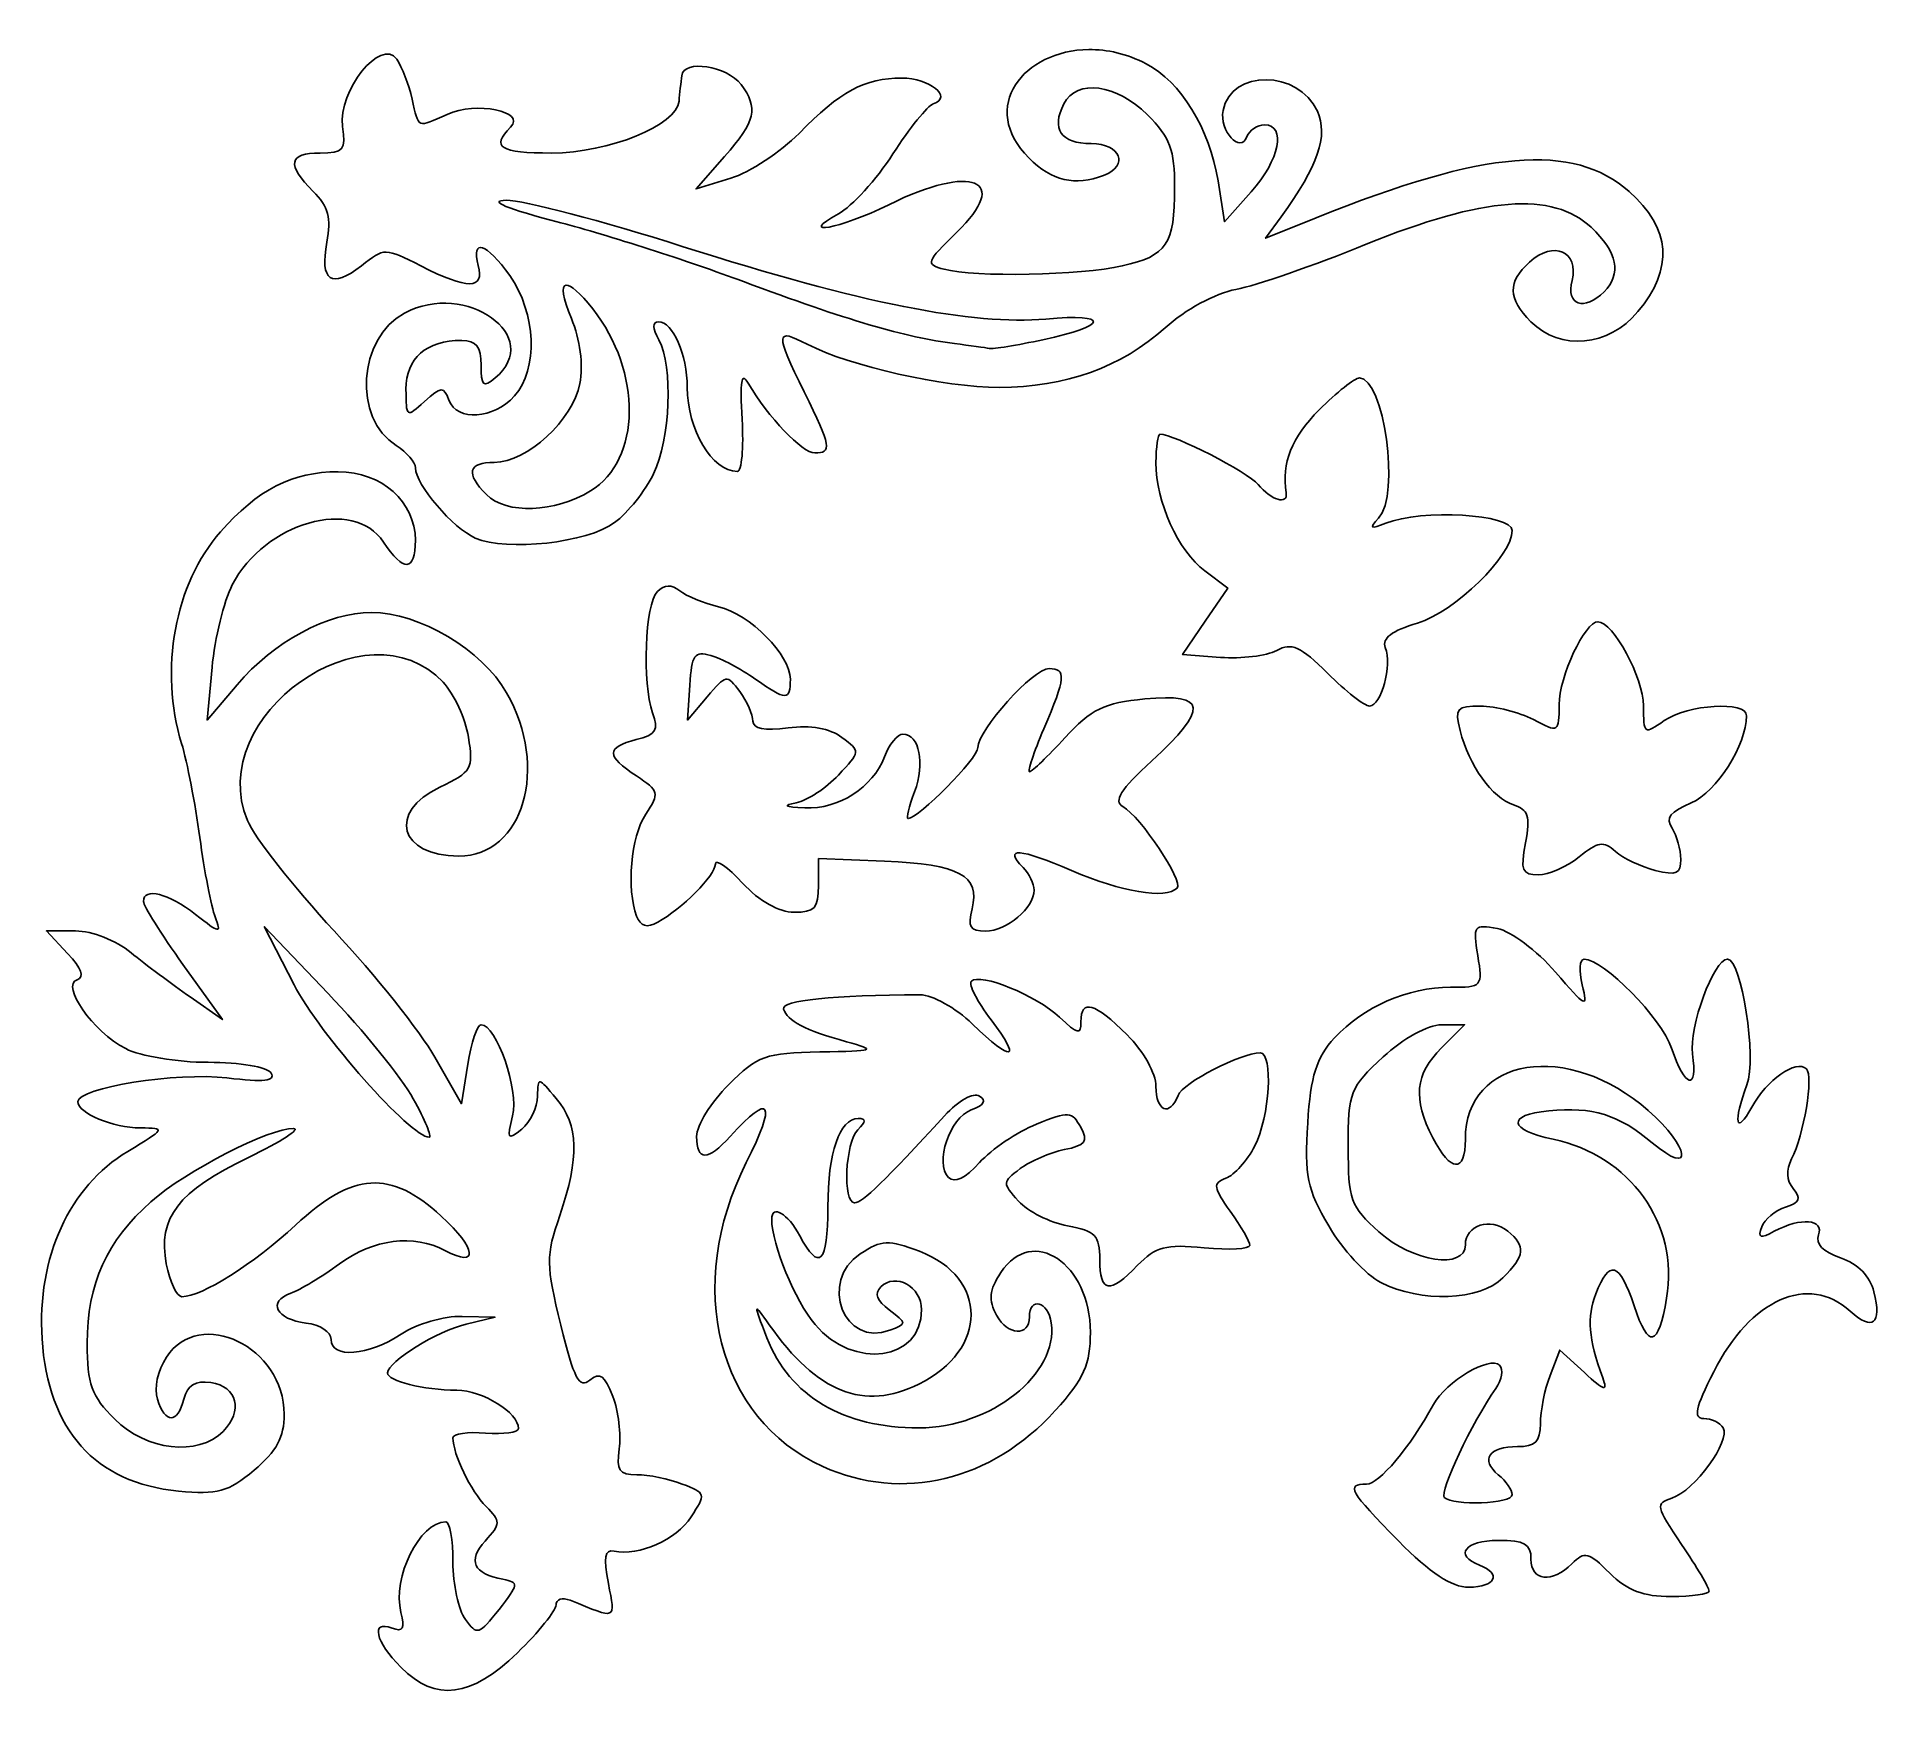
# Model space of a CAD drawing. Header units: centimetres. Extents: x -8.1 to 8.1, y -7.3 to 7.3.
import ezdxf

# ---------------------------------------------------------------- set-up
doc = ezdxf.new("R2010")
doc.units = ezdxf.units.CM
doc.header["$MEASUREMENT"] = 0
doc.layers.add('Layer 1', color=7, linetype='Continuous')

msp = doc.modelspace()

# ---------------------------------------------------------------- linework, layer by layer
at = {"layer": 'Layer 1', "color": 143, "lineweight": 25}
for points, knots in [([(1.13892, 7.21232), (0.56765, 7.20757), (0.16542, 6.70663), (0.61389, 6.25817), (0.61389, 6.25817), (0.81464, 6.05741), (1.01916, 6.00995), (1.26956, 6.10603), (1.26956, 6.10603), (1.49579, 6.19284), (1.41997, 6.3855), (1.15959, 6.3855), (1.15959, 6.3855), (0.89441, 6.3855), (0.80613, 6.51422), (0.91981, 6.73525), (0.91981, 6.73525), (1.03355, 6.9564), (1.38208, 6.91046), (1.65403, 6.63851), (1.65403, 6.63851), (1.85429, 6.43825), (1.89485, 6.3309), (1.89381, 6.0002), (1.89381, 6.0002), (1.89221, 5.49622), (1.82924, 5.40166), (1.43327, 5.3098), (1.43327, 5.3098), (1.07359, 5.22636), (0.13357, 5.20917), (-0.13356, 5.28086), (-0.13356, 5.28086), (-0.29856, 5.32515), (-0.29258, 5.3421), (-0.02277, 5.60415), (-0.02277, 5.60415), (0.45809, 6.07115), (0.11787, 6.21049), (-0.61891, 5.84806), (-0.61891, 5.84806), (-1.05307, 5.63449), (-1.4346, 5.56543), (-1.06209, 5.76786), (-1.06209, 5.76786), (-0.94316, 5.83248), (-0.72716, 6.07), (-0.58253, 6.29537), (-0.58253, 6.29537), (-0.43791, 6.52074), (-0.27825, 6.71843), (-0.22782, 6.73524), (-0.22782, 6.73524), (-0.05277, 6.79359), (-0.25924, 6.96179), (-0.50563, 6.96179), (-0.50563, 6.96179), (-0.82828, 6.96179), (-1.04691, 6.84421), (-1.40769, 6.47562), (-1.40769, 6.47562), (-1.56968, 6.31012), (-1.84003, 6.13277), (-2.00796, 6.08123), (-2.00796, 6.08123), (-2.00796, 6.08123), (-2.31306, 5.98697), (-2.31306, 5.98697), (-2.31306, 5.98697), (-2.31306, 5.98697), (-2.06336, 6.2714), (-2.06336, 6.2714), (-2.06336, 6.2714), (-1.78879, 6.58412), (-1.76283, 6.69767), (-1.91701, 6.90392), (-1.91701, 6.90392), (-2.04161, 7.07059), (-2.42194, 7.12763), (-2.43956, 6.98247), (-2.43956, 6.98247), (-2.44644, 6.92581), (-2.45704, 6.82464), (-2.46271, 6.75757), (-2.46271, 6.75757), (-2.48044, 6.54766), (-3.08338, 6.30282), (-3.58223, 6.30282), (-3.58223, 6.30282), (-4.03983, 6.30282), (-4.12028, 6.35346), (-3.94438, 6.52937), (-3.94438, 6.52937), (-3.80449, 6.66926), (-4.24637, 6.75896), (-4.50166, 6.64264), (-4.50166, 6.64264), (-4.76711, 6.52169), (-4.75243, 6.5153), (-4.80924, 6.77659), (-4.80924, 6.77659), (-4.83634, 6.90123), (-4.89747, 7.05918), (-4.94484, 7.12716), (-4.94484, 7.12716), (-5.08162, 7.32348), (-5.46571, 6.84644), (-5.42026, 6.53681), (-5.42026, 6.53681), (-5.38944, 6.32682), (-5.40965, 6.30282), (-5.6187, 6.30282), (-5.6187, 6.30282), (-5.89576, 6.30282), (-5.91405, 6.20046), (-5.67906, 5.96548), (-5.67906, 5.96548), (-5.54479, 5.83121), (-5.5183, 5.73244), (-5.55834, 5.519), (-5.55834, 5.519), (-5.62275, 5.17563), (-5.51871, 5.10478), (-5.2549, 5.31229), (-5.2549, 5.31229), (-5.05238, 5.47159), (-5.04783, 5.47105), (-4.73317, 5.31064), (-4.73317, 5.31064), (-4.32116, 5.10058), (-4.17166, 5.10174), (-4.22715, 5.31395), (-4.22715, 5.31395), (-4.29085, 5.55751), (-4.1574, 5.51452), (-3.95099, 5.22465), (-3.95099, 5.22465), (-3.71874, 4.89847), (-3.6989, 4.3991), (-3.90882, 4.16714), (-3.90882, 4.16714), (-4.09436, 3.96211), (-4.41277, 3.94142), (-4.48512, 4.12993), (-4.48512, 4.12993), (-4.53227, 4.2528), (-4.55147, 4.25203), (-4.70009, 4.11753), (-4.70009, 4.11753), (-4.8593, 3.97344), (-4.86297, 3.97569), (-4.86297, 4.22667), (-4.86297, 4.22667), (-4.86297, 4.49971), (-4.68567, 4.65496), (-4.37349, 4.65496), (-4.37349, 4.65496), (-4.24472, 4.65496), (-4.20316, 4.6018), (-4.20316, 4.43833), (-4.20316, 4.43833), (-4.20316, 4.25557), (-4.1845, 4.2383), (-4.07996, 4.32506), (-4.07996, 4.32506), (-3.64311, 4.68761), (-4.33569, 5.18439), (-4.87536, 4.89557), (-4.87536, 4.89557), (-5.28715, 4.6752), (-5.33107, 3.96973), (-4.94812, 3.73058), (-4.94812, 3.73058), (-4.8558, 3.67293), (-4.78027, 3.58477), (-4.78027, 3.5338), (-4.78027, 3.5338), (-4.78027, 3.3904), (-4.44755, 3.00119), (-4.25358, 2.91782), (-4.25358, 2.91782), (-3.97434, 2.79779), (-3.26816, 2.87618), (-3.02988, 3.05342), (-3.02988, 3.05342), (-2.91211, 3.14102), (-2.75762, 3.33453), (-2.68592, 3.48337), (-2.68592, 3.48337), (-2.53779, 3.79084), (-2.51319, 4.42218), (-2.64044, 4.65994), (-2.64044, 4.65994), (-2.69627, 4.76427), (-2.69768, 4.81952), (-2.64375, 4.81952), (-2.64375, 4.81952), (-2.51762, 4.81952), (-2.39074, 4.52994), (-2.39074, 4.2424), (-2.39074, 4.2424), (-2.39074, 3.86924), (-2.17436, 3.50647), (-1.95004, 3.50239), (-1.95004, 3.50239), (-1.91186, 3.5017), (-1.89317, 3.70831), (-1.9087, 3.96128), (-1.9087, 3.96128), (-1.92928, 4.29676), (-1.91507, 4.3827), (-1.85496, 4.27961), (-1.85496, 4.27961), (-1.67943, 3.97857), (-1.38143, 3.66611), (-1.2704, 3.66611), (-1.2704, 3.66611), (-1.11538, 3.66611), (-1.1246, 3.71893), (-1.36218, 4.20189), (-1.36218, 4.20189), (-1.61979, 4.72558), (-1.61761, 4.76726), (-1.33655, 4.62192), (-1.33655, 4.62192), (-0.96275, 4.42862), (-0.13438, 4.24241), (0.351, 4.24241), (0.351, 4.24241), (0.93295, 4.24241), (1.42621, 4.41957), (1.81034, 4.76662), (1.81034, 4.76662), (1.98562, 4.92498), (2.25183, 5.06931), (2.43211, 5.10314), (2.43211, 5.10314), (2.60541, 5.13565), (3.12046, 5.31394), (3.57726, 5.50002), (3.57726, 5.50002), (4.60945, 5.92049), (5.21744, 5.96652), (5.55502, 5.64967), (5.55502, 5.64967), (5.78572, 5.43313), (5.82493, 5.23911), (5.66912, 5.0833), (5.66912, 5.0833), (5.49362, 4.9078), (5.33252, 4.96389), (5.38717, 5.18169), (5.38717, 5.18169), (5.45155, 5.43818), (5.22651, 5.53664), (5.01427, 5.34457), (5.01427, 5.34457), (4.81776, 5.16673), (4.82064, 5.02475), (5.02585, 4.81954), (5.02585, 4.81954), (5.28479, 4.56059), (5.70777, 4.60019), (5.96677, 4.90801), (5.96677, 4.90801), (6.28228, 5.28296), (6.25598, 5.64252), (5.88905, 5.96469), (5.88905, 5.96469), (5.39725, 6.39649), (4.62043, 6.33098), (3.13904, 5.73318), (3.13904, 5.73318), (3.13904, 5.73318), (2.69338, 5.55376), (2.69338, 5.55376), (2.69338, 5.55376), (2.69338, 5.55376), (2.83146, 5.7431), (2.83146, 5.7431), (2.83146, 5.7431), (3.1556, 6.1896), (3.24607, 6.45421), (3.14813, 6.66914), (3.14813, 6.66914), (2.98089, 7.03618), (2.39137, 7.04146), (2.31965, 6.67658), (2.31965, 6.67658), (2.28441, 6.49729), (2.47263, 6.29121), (2.52966, 6.44672), (2.52966, 6.44672), (2.55043, 6.50338), (2.62006, 6.55007), (2.68428, 6.55007), (2.68428, 6.55007), (2.87792, 6.55007), (2.81626, 6.23966), (2.56687, 5.96055), (2.56687, 5.96055), (2.56687, 5.96055), (2.33205, 5.69845), (2.33205, 5.69845), (2.33205, 5.69845), (2.33205, 5.69845), (2.275, 6.05894), (2.275, 6.05894), (2.275, 6.05894), (2.20206, 6.51509), (1.94601, 6.93097), (1.64331, 7.08751), (1.64331, 7.08751), (1.4719, 7.17615), (1.2989, 7.21369), (1.13895, 7.21236), (1.13895, 7.21236), (1.13895, 7.21236), (1.13892, 7.21232), (1.13892, 7.21232)], [0, 0, 0, 0, 0.01234568, 0.01234568, 0.01234568, 0.01234568, 0.02469136, 0.02469136, 0.02469136, 0.02469136, 0.03703704, 0.03703704, 0.03703704, 0.03703704, 0.04938272, 0.04938272, 0.04938272, 0.04938272, 0.0617284, 0.0617284, 0.0617284, 0.0617284, 0.07407407, 0.07407407, 0.07407407, 0.07407407, 0.08641975, 0.08641975, 0.08641975, 0.08641975, 0.09876543, 0.09876543, 0.09876543, 0.09876543, 0.11111111, 0.11111111, 0.11111111, 0.11111111, 0.12345679, 0.12345679, 0.12345679, 0.12345679, 0.13580247, 0.13580247, 0.13580247, 0.13580247, 0.14814815, 0.14814815, 0.14814815, 0.14814815, 0.16049383, 0.16049383, 0.16049383, 0.16049383, 0.17283951, 0.17283951, 0.17283951, 0.17283951, 0.18518519, 0.18518519, 0.18518519, 0.18518519, 0.19753086, 0.19753086, 0.19753086, 0.19753086, 0.20987654, 0.20987654, 0.20987654, 0.20987654, 0.22222222, 0.22222222, 0.22222222, 0.22222222, 0.2345679, 0.2345679, 0.2345679, 0.2345679, 0.24691358, 0.24691358, 0.24691358, 0.24691358, 0.25925926, 0.25925926, 0.25925926, 0.25925926, 0.27160494, 0.27160494, 0.27160494, 0.27160494, 0.28395062, 0.28395062, 0.28395062, 0.28395062, 0.2962963, 0.2962963, 0.2962963, 0.2962963, 0.30864198, 0.30864198, 0.30864198, 0.30864198, 0.32098765, 0.32098765, 0.32098765, 0.32098765, 0.33333333, 0.33333333, 0.33333333, 0.33333333, 0.34567901, 0.34567901, 0.34567901, 0.34567901, 0.35802469, 0.35802469, 0.35802469, 0.35802469, 0.37037037, 0.37037037, 0.37037037, 0.37037037, 0.38271605, 0.38271605, 0.38271605, 0.38271605, 0.39506173, 0.39506173, 0.39506173, 0.39506173, 0.40740741, 0.40740741, 0.40740741, 0.40740741, 0.41975309, 0.41975309, 0.41975309, 0.41975309, 0.43209877, 0.43209877, 0.43209877, 0.43209877, 0.44444444, 0.44444444, 0.44444444, 0.44444444, 0.45679012, 0.45679012, 0.45679012, 0.45679012, 0.4691358, 0.4691358, 0.4691358, 0.4691358, 0.48148148, 0.48148148, 0.48148148, 0.48148148, 0.49382716, 0.49382716, 0.49382716, 0.49382716, 0.50617284, 0.50617284, 0.50617284, 0.50617284, 0.51851852, 0.51851852, 0.51851852, 0.51851852, 0.5308642, 0.5308642, 0.5308642, 0.5308642, 0.54320988, 0.54320988, 0.54320988, 0.54320988, 0.55555556, 0.55555556, 0.55555556, 0.55555556, 0.56790123, 0.56790123, 0.56790123, 0.56790123, 0.58024691, 0.58024691, 0.58024691, 0.58024691, 0.59259259, 0.59259259, 0.59259259, 0.59259259, 0.60493827, 0.60493827, 0.60493827, 0.60493827, 0.61728395, 0.61728395, 0.61728395, 0.61728395, 0.62962963, 0.62962963, 0.62962963, 0.62962963, 0.64197531, 0.64197531, 0.64197531, 0.64197531, 0.65432099, 0.65432099, 0.65432099, 0.65432099, 0.66666667, 0.66666667, 0.66666667, 0.66666667, 0.67901235, 0.67901235, 0.67901235, 0.67901235, 0.69135802, 0.69135802, 0.69135802, 0.69135802, 0.7037037, 0.7037037, 0.7037037, 0.7037037, 0.71604938, 0.71604938, 0.71604938, 0.71604938, 0.72839506, 0.72839506, 0.72839506, 0.72839506, 0.74074074, 0.74074074, 0.74074074, 0.74074074, 0.75308642, 0.75308642, 0.75308642, 0.75308642, 0.7654321, 0.7654321, 0.7654321, 0.7654321, 0.77777778, 0.77777778, 0.77777778, 0.77777778, 0.79012346, 0.79012346, 0.79012346, 0.79012346, 0.80246914, 0.80246914, 0.80246914, 0.80246914, 0.81481481, 0.81481481, 0.81481481, 0.81481481, 0.82716049, 0.82716049, 0.82716049, 0.82716049, 0.83950617, 0.83950617, 0.83950617, 0.83950617, 0.85185185, 0.85185185, 0.85185185, 0.85185185, 0.86419753, 0.86419753, 0.86419753, 0.86419753, 0.87654321, 0.87654321, 0.87654321, 0.87654321, 0.88888889, 0.88888889, 0.88888889, 0.88888889, 0.90123457, 0.90123457, 0.90123457, 0.90123457, 0.91358025, 0.91358025, 0.91358025, 0.91358025, 0.92592593, 0.92592593, 0.92592593, 0.92592593, 0.9382716, 0.9382716, 0.9382716, 0.9382716, 0.95061728, 0.95061728, 0.95061728, 0.95061728, 0.96296296, 0.96296296, 0.96296296, 0.96296296, 0.97530864, 0.97530864, 0.97530864, 0.97530864, 1, 1, 1, 1]), ([(-3.98077, 5.88692), (-3.8357, 5.88915), (-3.13626, 5.70542), (-2.42634, 5.4793), (-2.42634, 5.4793), (-0.86558, 4.98216), (0.11995, 4.78575), (0.76189, 4.84347), (0.76189, 4.84347), (1.33096, 4.89464), (1.31553, 4.7858), (0.73626, 4.66157), (0.73626, 4.66157), (0.50781, 4.61258), (0.29508, 4.57788), (0.26332, 4.58468), (0.26332, 4.58468), (0.23156, 4.59147), (0.09419, 4.611), (-0.04178, 4.62767), (-0.04178, 4.62767), (-0.46508, 4.67959), (-0.99869, 4.83626), (-1.89634, 5.17255), (-1.89634, 5.17255), (-2.37225, 5.35084), (-3.09493, 5.58307), (-3.50286, 5.68931), (-3.50286, 5.68931), (-3.9819, 5.81408), (-4.15112, 5.8843), (-3.98076, 5.88692), (-3.98076, 5.88692), (-3.98076, 5.88692), (-3.98077, 5.88692), (-3.98077, 5.88692)], [0, 0, 0, 0, 0.1, 0.1, 0.1, 0.1, 0.2, 0.2, 0.2, 0.2, 0.3, 0.3, 0.3, 0.3, 0.4, 0.4, 0.4, 0.4, 0.5, 0.5, 0.5, 0.5, 0.6, 0.6, 0.6, 0.6, 0.7, 0.7, 0.7, 0.7, 0.8, 0.8, 0.8, 0.8, 1, 1, 1, 1]), ([(-3.45491, 5.1403), (-3.41616, 5.14535), (-3.33516, 5.07717), (-3.22092, 4.93194), (-3.22092, 4.93194), (-2.7858, 4.37876), (-2.79495, 3.60419), (-3.23994, 3.33286), (-3.23994, 3.33286), (-3.55796, 3.13895), (-3.97926, 3.12381), (-4.15606, 3.30061), (-4.15606, 3.30061), (-4.34072, 3.48526), (-4.31714, 3.58338), (-4.08661, 3.58338), (-4.08661, 3.58338), (-3.79935, 3.58338), (-3.39416, 3.9558), (-3.3342, 4.27543), (-3.3342, 4.27543), (-3.30314, 4.44096), (-3.33218, 4.66269), (-3.40944, 4.84759), (-3.40944, 4.84759), (-3.48776, 5.03505), (-3.49883, 5.13456), (-3.45492, 5.14029), (-3.45492, 5.14029), (-3.45492, 5.14029), (-3.45491, 5.1403), (-3.45491, 5.1403)], [0, 0, 0, 0, 0.11111111, 0.11111111, 0.11111111, 0.11111111, 0.22222222, 0.22222222, 0.22222222, 0.22222222, 0.33333333, 0.33333333, 0.33333333, 0.33333333, 0.44444444, 0.44444444, 0.44444444, 0.44444444, 0.55555556, 0.55555556, 0.55555556, 0.55555556, 0.66666667, 0.66666667, 0.66666667, 0.66666667, 0.77777778, 0.77777778, 0.77777778, 0.77777778, 1, 1, 1, 1])]:
    msp.add_open_spline(points, degree=3, knots=knots, dxfattribs=at)
at = {"layer": 'Layer 1', "color": 202, "lineweight": 25}
for points, knots in [([(3.23893, 1.7282), (3.00032, 1.96681), (2.92419, 2.00103), (2.79079, 1.92964), (2.79079, 1.92964), (2.70239, 1.88233), (2.4801, 1.85496), (2.29678, 1.86882), (2.29678, 1.86882), (2.29678, 1.86882), (1.96349, 1.89401), (1.96349, 1.89401), (1.96349, 1.89401), (1.96349, 1.89401), (2.16213, 2.1858), (2.16213, 2.1858), (2.16213, 2.1858), (2.16213, 2.1858), (2.36077, 2.47759), (2.36077, 2.47759), (2.36077, 2.47759), (2.36077, 2.47759), (2.16046, 2.6287), (2.16046, 2.6287), (2.16046, 2.6287), (1.92222, 2.8084), (1.72988, 3.23369), (1.72988, 3.58075), (1.72988, 3.58075), (1.72988, 3.71818), (1.74534, 3.83062), (1.76425, 3.83062), (1.76425, 3.83062), (1.88848, 3.83062), (2.53514, 3.49935), (2.62702, 3.38863), (2.62702, 3.38863), (2.74216, 3.2499), (2.89117, 3.20579), (2.87383, 3.31556), (2.87383, 3.31556), (2.83274, 3.57582), (2.92382, 3.80492), (3.16378, 4.04488), (3.16378, 4.04488), (3.31789, 4.19898), (3.47731, 4.32507), (3.51806, 4.32507), (3.51806, 4.32507), (3.7358, 4.32507), (3.87677, 3.29774), (3.68707, 3.09329), (3.68707, 3.09329), (3.6023, 3.00193), (3.61325, 2.99394), (3.74888, 3.04819), (3.74888, 3.04819), (4.06476, 3.17452), (4.8614, 3.12863), (4.8614, 2.9841), (4.8614, 2.9841), (4.8614, 2.76343), (4.35474, 2.26781), (4.02955, 2.17038), (4.02955, 2.17038), (3.80296, 2.10249), (3.71468, 2.03583), (3.74539, 1.9558), (3.74539, 1.9558), (3.80545, 1.79927), (3.70989, 1.44076), (3.60809, 1.44076), (3.60809, 1.44076), (3.56315, 1.44076), (3.39703, 1.57011), (3.23893, 1.72821), (3.23893, 1.72821), (3.23893, 1.72821), (3.23893, 1.7282), (3.23893, 1.7282)], [0, 0, 0, 0, 0.04761905, 0.04761905, 0.04761905, 0.04761905, 0.0952381, 0.0952381, 0.0952381, 0.0952381, 0.14285714, 0.14285714, 0.14285714, 0.14285714, 0.19047619, 0.19047619, 0.19047619, 0.19047619, 0.23809524, 0.23809524, 0.23809524, 0.23809524, 0.28571429, 0.28571429, 0.28571429, 0.28571429, 0.33333333, 0.33333333, 0.33333333, 0.33333333, 0.38095238, 0.38095238, 0.38095238, 0.38095238, 0.42857143, 0.42857143, 0.42857143, 0.42857143, 0.47619048, 0.47619048, 0.47619048, 0.47619048, 0.52380952, 0.52380952, 0.52380952, 0.52380952, 0.57142857, 0.57142857, 0.57142857, 0.57142857, 0.61904762, 0.61904762, 0.61904762, 0.61904762, 0.66666667, 0.66666667, 0.66666667, 0.66666667, 0.71428571, 0.71428571, 0.71428571, 0.71428571, 0.76190476, 0.76190476, 0.76190476, 0.76190476, 0.80952381, 0.80952381, 0.80952381, 0.80952381, 0.85714286, 0.85714286, 0.85714286, 0.85714286, 0.9047619, 0.9047619, 0.9047619, 0.9047619, 1, 1, 1, 1]), ([(5.71814, -6.18098), (5.53326, -5.99611), (5.49767, -5.98726), (5.38636, -6.09857), (5.38636, -6.09857), (5.21084, -6.27408), (5.02622, -6.25351), (5.02622, -6.05844), (5.02622, -6.05844), (5.02622, -5.92502), (4.97128, -5.89362), (4.73778, -5.89362), (4.73778, -5.89362), (4.44551, -5.89362), (4.34656, -6.02416), (4.57296, -6.11104), (4.57296, -6.11104), (4.77195, -6.1874), (4.71518, -6.30566), (4.47954, -6.30566), (4.47954, -6.30566), (4.32845, -6.30566), (4.14066, -6.18188), (3.86147, -5.89825), (3.86147, -5.89825), (3.42985, -5.45976), (3.39566, -5.39916), (3.57986, -5.39916), (3.57986, -5.39916), (3.69136, -5.39916), (3.96092, -5.07879), (4.16927, -4.69869), (4.16927, -4.69869), (4.28076, -4.4953), (4.66446, -4.26826), (4.75079, -4.3546), (4.75079, -4.3546), (4.78576, -4.38956), (4.77036, -4.48128), (4.71658, -4.55843), (4.71658, -4.55843), (4.50752, -4.85834), (4.21824, -5.47022), (4.26392, -5.5159), (4.26392, -5.5159), (4.3406, -5.59259), (4.86139, -5.57146), (4.86139, -5.49167), (4.86139, -5.49167), (4.86139, -5.45189), (4.80618, -5.37352), (4.73869, -5.31751), (4.73869, -5.31751), (4.57778, -5.18397), (4.65568, -5.06953), (4.90746, -5.06953), (4.90746, -5.06953), (5.06565, -5.06953), (5.10862, -5.02667), (5.10862, -4.86887), (5.10862, -4.86887), (5.10862, -4.75851), (5.14684, -4.56769), (5.19355, -4.44483), (5.19355, -4.44483), (5.19355, -4.44483), (5.27847, -4.22145), (5.27847, -4.22145), (5.27847, -4.22145), (5.27847, -4.22145), (5.49517, -4.41887), (5.49517, -4.41887), (5.49517, -4.41887), (5.67233, -4.58027), (5.70187, -4.58858), (5.65712, -4.46442), (5.65712, -4.46442), (5.53064, -4.11358), (5.51621, -3.93825), (5.59646, -3.72718), (5.59646, -3.72718), (5.71365, -3.41895), (5.80525, -3.44722), (5.9318, -3.83068), (5.9318, -3.83068), (6.05932, -4.21707), (6.14576, -4.19713), (6.21886, -3.76447), (6.21886, -3.76447), (6.329, -3.11254), (5.89688, -2.50805), (5.2202, -2.36746), (5.2202, -2.36746), (4.82789, -2.28595), (4.80751, -2.15311), (5.18183, -2.11735), (5.18183, -2.11735), (5.56974, -2.08029), (5.79615, -2.15031), (6.09117, -2.39855), (6.09117, -2.39855), (6.45822, -2.7074), (6.42623, -2.43866), (6.0574, -2.11482), (6.0574, -2.11482), (5.35464, -1.49778), (4.44935, -1.64053), (4.44935, -2.36837), (4.44935, -2.36837), (4.44935, -2.6664), (4.32122, -2.66003), (4.16304, -2.35413), (4.16304, -2.35413), (3.98557, -2.01094), (4.00631, -1.79668), (4.23959, -1.56341), (4.23959, -1.56341), (4.23959, -1.56341), (4.44186, -1.36113), (4.44186, -1.36113), (4.44186, -1.36113), (4.44186, -1.36113), (4.23838, -1.36113), (4.23838, -1.36113), (4.23838, -1.36113), (4.12158, -1.36113), (3.90375, -1.48131), (3.72707, -1.64323), (3.72707, -1.64323), (3.43543, -1.91049), (3.41925, -1.95202), (3.41925, -2.43287), (3.41925, -2.43287), (3.41925, -2.90196), (3.43964, -2.95863), (3.68838, -3.18088), (3.68838, -3.18088), (3.98688, -3.4476), (4.44935, -3.51704), (4.44935, -3.29514), (4.44935, -3.29514), (4.44935, -3.1226), (4.67159, -3.05079), (4.82124, -3.17499), (4.82124, -3.17499), (4.98405, -3.3101), (4.97592, -3.38923), (4.77899, -3.58616), (4.77899, -3.58616), (4.57809, -3.78705), (4.05493, -3.80693), (3.70678, -3.62691), (3.70678, -3.62691), (3.57482, -3.55867), (3.36846, -3.33494), (3.24821, -3.12973), (3.24821, -3.12973), (3.05837, -2.8058), (3.034, -2.68674), (3.06332, -2.22635), (3.06332, -2.22635), (3.09004, -1.80686), (3.13935, -1.65027), (3.29937, -1.47678), (3.29937, -1.47678), (3.55153, -1.20341), (3.94478, -1.03149), (4.31792, -1.03149), (4.31792, -1.03149), (4.59673, -1.03149), (4.60269, -1.0246), (4.55857, -0.75272), (4.55857, -0.75272), (4.51558, -0.4878), (4.52412, -0.47602), (4.73073, -0.51551), (4.73073, -0.51551), (4.85029, -0.53837), (5.07966, -0.71016), (5.24044, -0.89729), (5.24044, -0.89729), (5.51105, -1.21222), (5.5286, -1.22066), (5.47658, -1.01088), (5.47658, -1.01088), (5.44567, -0.88624), (5.45303, -0.78426), (5.49295, -0.78426), (5.49295, -0.78426), (5.66473, -0.78426), (6.1757, -1.30465), (6.26267, -1.56815), (6.26267, -1.56815), (6.37754, -1.91621), (6.49451, -1.94749), (6.44603, -1.61718), (6.44603, -1.61718), (6.41193, -1.38489), (6.63335, -0.78426), (6.75306, -0.78426), (6.75306, -0.78426), (6.87752, -0.78426), (7.01294, -1.65654), (6.92457, -1.88898), (6.92457, -1.88898), (6.79914, -2.21886), (6.82675, -2.34393), (6.96765, -2.08427), (6.96765, -2.08427), (7.09759, -1.84481), (7.35974, -1.66192), (7.44739, -1.74957), (7.44739, -1.74957), (7.51093, -1.8131), (7.42567, -2.33067), (7.31708, -2.54071), (7.31708, -2.54071), (7.26628, -2.63895), (7.27149, -2.72839), (7.33226, -2.80161), (7.33226, -2.80161), (7.40378, -2.88778), (7.38812, -2.92464), (7.26319, -2.9643), (7.26319, -2.9643), (7.17434, -2.9925), (7.08051, -3.07064), (7.05468, -3.13795), (7.05468, -3.13795), (7.01709, -3.23589), (7.03917, -3.2435), (7.16526, -3.17602), (7.16526, -3.17602), (7.39693, -3.05203), (7.60688, -3.06987), (7.55349, -3.209), (7.55349, -3.209), (7.52416, -3.28541), (7.59189, -3.35538), (7.74778, -3.40972), (7.74778, -3.40972), (7.90124, -3.46322), (8.00648, -3.57034), (8.04112, -3.7083), (8.04112, -3.7083), (8.11259, -3.99311), (8.03142, -4.05859), (7.83133, -3.8775), (7.83133, -3.8775), (7.46475, -3.54575), (6.95645, -3.77224), (6.63241, -4.41171), (6.63241, -4.41171), (6.47053, -4.73117), (6.45102, -4.82227), (6.5445, -4.82227), (6.5445, -4.82227), (6.61058, -4.82227), (6.68771, -4.85961), (6.71592, -4.90524), (6.71592, -4.90524), (6.78503, -5.01706), (6.46189, -5.45941), (6.26557, -5.52171), (6.26557, -5.52171), (6.11808, -5.56853), (6.12335, -5.59395), (6.35012, -5.92998), (6.35012, -5.92998), (6.48314, -6.12707), (6.59197, -6.31076), (6.59197, -6.33818), (6.59197, -6.33818), (6.59197, -6.3656), (6.44194, -6.38804), (6.25859, -6.38804), (6.25859, -6.38804), (6.0124, -6.38804), (5.87105, -6.33388), (5.71812, -6.18095), (5.71812, -6.18095), (5.71812, -6.18095), (5.71814, -6.18098), (5.71814, -6.18098)], [0, 0, 0, 0, 0.01388889, 0.01388889, 0.01388889, 0.01388889, 0.02777778, 0.02777778, 0.02777778, 0.02777778, 0.04166667, 0.04166667, 0.04166667, 0.04166667, 0.05555556, 0.05555556, 0.05555556, 0.05555556, 0.06944444, 0.06944444, 0.06944444, 0.06944444, 0.08333333, 0.08333333, 0.08333333, 0.08333333, 0.09722222, 0.09722222, 0.09722222, 0.09722222, 0.11111111, 0.11111111, 0.11111111, 0.11111111, 0.125, 0.125, 0.125, 0.125, 0.13888889, 0.13888889, 0.13888889, 0.13888889, 0.15277778, 0.15277778, 0.15277778, 0.15277778, 0.16666667, 0.16666667, 0.16666667, 0.16666667, 0.18055556, 0.18055556, 0.18055556, 0.18055556, 0.19444444, 0.19444444, 0.19444444, 0.19444444, 0.20833333, 0.20833333, 0.20833333, 0.20833333, 0.22222222, 0.22222222, 0.22222222, 0.22222222, 0.23611111, 0.23611111, 0.23611111, 0.23611111, 0.25, 0.25, 0.25, 0.25, 0.26388889, 0.26388889, 0.26388889, 0.26388889, 0.27777778, 0.27777778, 0.27777778, 0.27777778, 0.29166667, 0.29166667, 0.29166667, 0.29166667, 0.30555556, 0.30555556, 0.30555556, 0.30555556, 0.31944444, 0.31944444, 0.31944444, 0.31944444, 0.33333333, 0.33333333, 0.33333333, 0.33333333, 0.34722222, 0.34722222, 0.34722222, 0.34722222, 0.36111111, 0.36111111, 0.36111111, 0.36111111, 0.375, 0.375, 0.375, 0.375, 0.38888889, 0.38888889, 0.38888889, 0.38888889, 0.40277778, 0.40277778, 0.40277778, 0.40277778, 0.41666667, 0.41666667, 0.41666667, 0.41666667, 0.43055556, 0.43055556, 0.43055556, 0.43055556, 0.44444444, 0.44444444, 0.44444444, 0.44444444, 0.45833333, 0.45833333, 0.45833333, 0.45833333, 0.47222222, 0.47222222, 0.47222222, 0.47222222, 0.48611111, 0.48611111, 0.48611111, 0.48611111, 0.5, 0.5, 0.5, 0.5, 0.51388889, 0.51388889, 0.51388889, 0.51388889, 0.52777778, 0.52777778, 0.52777778, 0.52777778, 0.54166667, 0.54166667, 0.54166667, 0.54166667, 0.55555556, 0.55555556, 0.55555556, 0.55555556, 0.56944444, 0.56944444, 0.56944444, 0.56944444, 0.58333333, 0.58333333, 0.58333333, 0.58333333, 0.59722222, 0.59722222, 0.59722222, 0.59722222, 0.61111111, 0.61111111, 0.61111111, 0.61111111, 0.625, 0.625, 0.625, 0.625, 0.63888889, 0.63888889, 0.63888889, 0.63888889, 0.65277778, 0.65277778, 0.65277778, 0.65277778, 0.66666667, 0.66666667, 0.66666667, 0.66666667, 0.68055556, 0.68055556, 0.68055556, 0.68055556, 0.69444444, 0.69444444, 0.69444444, 0.69444444, 0.70833333, 0.70833333, 0.70833333, 0.70833333, 0.72222222, 0.72222222, 0.72222222, 0.72222222, 0.73611111, 0.73611111, 0.73611111, 0.73611111, 0.75, 0.75, 0.75, 0.75, 0.76388889, 0.76388889, 0.76388889, 0.76388889, 0.77777778, 0.77777778, 0.77777778, 0.77777778, 0.79166667, 0.79166667, 0.79166667, 0.79166667, 0.80555556, 0.80555556, 0.80555556, 0.80555556, 0.81944444, 0.81944444, 0.81944444, 0.81944444, 0.83333333, 0.83333333, 0.83333333, 0.83333333, 0.84722222, 0.84722222, 0.84722222, 0.84722222, 0.86111111, 0.86111111, 0.86111111, 0.86111111, 0.875, 0.875, 0.875, 0.875, 0.88888889, 0.88888889, 0.88888889, 0.88888889, 0.90277778, 0.90277778, 0.90277778, 0.90277778, 0.91666667, 0.91666667, 0.91666667, 0.91666667, 0.93055556, 0.93055556, 0.93055556, 0.93055556, 0.94444444, 0.94444444, 0.94444444, 0.94444444, 0.95833333, 0.95833333, 0.95833333, 0.95833333, 0.97222222, 0.97222222, 0.97222222, 0.97222222, 1, 1, 1, 1])]:
    msp.add_open_spline(points, degree=3, knots=knots, dxfattribs=at)
at = {"layer": 'Layer 1', "color": 252, "lineweight": 25}
for points, knots in [([(-5.4583, 3.50071), (-5.85942, 3.50071), (-6.1682, 3.34297), (-6.49431, 2.97154), (-6.49431, 2.97154), (-6.89554, 2.51458), (-7.03331, 1.76074), (-6.83496, 1.11036), (-6.83496, 1.11036), (-6.78667, 0.95202), (-6.71521, 0.58081), (-6.67538, 0.28519), (-6.67538, 0.28519), (-6.63556, -0.01043), (-6.57457, -0.32499), (-6.54061, -0.41348), (-6.54061, -0.41348), (-6.4834, -0.56257), (-6.49662, -0.56104), (-6.71259, -0.39116), (-6.71259, -0.39116), (-6.94829, -0.20576), (-7.17065, -0.14966), (-7.17065, -0.27623), (-7.17065, -0.27623), (-7.17065, -0.31418), (-7.01429, -0.56362), (-6.82338, -0.8302), (-6.82338, -0.8302), (-6.82338, -0.8302), (-6.47611, -1.31472), (-6.47611, -1.31472), (-6.47611, -1.31472), (-6.47611, -1.31472), (-6.76136, -1.11628), (-6.76136, -1.11628), (-6.76136, -1.11628), (-6.91826, -1.0072), (-7.15166, -0.83248), (-7.27978, -0.72767), (-7.27978, -0.72767), (-7.41179, -0.61968), (-7.62294, -0.53667), (-7.76761, -0.53667), (-7.76761, -0.53667), (-7.76761, -0.53667), (-8.0231, -0.53667), (-8.0231, -0.53667), (-8.0231, -0.53667), (-8.0231, -0.53667), (-7.83789, -0.73428), (-7.83789, -0.73428), (-7.83789, -0.73428), (-7.71343, -0.86676), (-7.68563, -0.94232), (-7.75355, -0.96496), (-7.75355, -0.96496), (-7.90138, -1.01424), (-7.61389, -1.42261), (-7.32691, -1.57102), (-7.32691, -1.57102), (-7.19992, -1.63669), (-6.87414, -1.69091), (-6.60261, -1.69091), (-6.60261, -1.69091), (-6.31752, -1.69091), (-6.08352, -1.73089), (-6.04947, -1.78599), (-6.04947, -1.78599), (-6.00613, -1.85612), (-6.10894, -1.86726), (-6.43642, -1.82816), (-6.43642, -1.82816), (-6.87665, -1.77559), (-7.74693, -1.91415), (-7.74693, -2.03652), (-7.74693, -2.03652), (-7.74693, -2.13893), (-7.4412, -2.2672), (-7.19627, -2.26803), (-7.19627, -2.26803), (-6.97154, -2.26878), (-6.97552, -2.27535), (-7.30954, -2.47556), (-7.30954, -2.47556), (-7.82255, -2.78306), (-8.10742, -3.4068), (-8.06195, -4.12094), (-8.06195, -4.12094), (-8.01073, -4.92546), (-7.59496, -5.39015), (-6.86388, -5.46039), (-6.86388, -5.46039), (-6.51718, -5.4937), (-6.42643, -5.4688), (-6.19829, -5.27684), (-6.19829, -5.27684), (-6.00042, -5.11033), (-5.93371, -4.98732), (-5.93371, -4.78571), (-5.93371, -4.78571), (-5.93371, -4.19433), (-6.67502, -3.83449), (-6.96889, -4.283), (-6.96889, -4.283), (-7.0468, -4.40191), (-7.07981, -4.55401), (-7.04827, -4.65342), (-7.04827, -4.65342), (-6.97936, -4.87054), (-6.87224, -4.86941), (-6.81511, -4.65094), (-6.81511, -4.65094), (-6.78296, -4.52799), (-6.71623, -4.48761), (-6.57947, -4.50707), (-6.57947, -4.50707), (-6.34573, -4.54034), (-6.29113, -4.75617), (-6.47116, -4.93619), (-6.47116, -4.93619), (-6.692, -5.15703), (-7.14674, -5.10562), (-7.42366, -4.8287), (-7.42366, -4.8287), (-7.62785, -4.62451), (-7.66509, -4.523), (-7.66509, -4.16145), (-7.66509, -4.16145), (-7.66509, -3.63967), (-7.49258, -3.25699), (-7.1045, -2.91625), (-7.1045, -2.91625), (-6.79354, -2.64322), (-6.06044, -2.26686), (-5.85186, -2.27298), (-5.85186, -2.27298), (-5.78388, -2.27498), (-5.96138, -2.38925), (-6.24625, -2.52681), (-6.24625, -2.52681), (-6.86783, -2.82696), (-7.04573, -3.05678), (-6.96972, -3.46195), (-6.96972, -3.46195), (-6.93992, -3.62079), (-6.87799, -3.75134), (-6.83247, -3.75134), (-6.83247, -3.75134), (-6.65682, -3.75134), (-6.20594, -3.46685), (-5.83449, -3.12213), (-5.83449, -3.12213), (-5.3289, -2.65292), (-5.00143, -2.63255), (-4.55291, -3.04358), (-4.55291, -3.04358), (-4.2391, -3.33116), (-4.22037, -3.50608), (-4.52066, -3.34537), (-4.52066, -3.34537), (-4.79476, -3.19867), (-5.15121, -3.24392), (-5.44836, -3.46278), (-5.44836, -3.46278), (-5.60237, -3.57621), (-5.79466, -3.69243), (-5.87583, -3.72075), (-5.87583, -3.72075), (-6.08466, -3.79359), (-6.00424, -3.95189), (-5.74271, -3.98285), (-5.74271, -3.98285), (-5.61852, -3.99755), (-5.52195, -4.06093), (-5.52195, -4.12754), (-5.52195, -4.12754), (-5.52195, -4.29779), (-5.19448, -4.27258), (-4.90431, -4.08041), (-4.90431, -4.08041), (-4.76566, -3.98859), (-4.53028, -3.92054), (-4.36853, -3.92497), (-4.36853, -3.92497), (-4.36853, -3.92497), (-4.07997, -3.93241), (-4.07997, -3.93241), (-4.07997, -3.93241), (-4.07997, -3.93241), (-4.33546, -3.99359), (-4.33546, -3.99359), (-4.33546, -3.99359), (-4.58958, -4.05429), (-5.02007, -4.32108), (-5.02503, -4.42106), (-5.02503, -4.42106), (-5.02856, -4.49223), (-4.70847, -4.57266), (-4.41566, -4.57402), (-4.41566, -4.57402), (-4.18951, -4.57508), (-3.87409, -4.77115), (-3.87409, -4.91054), (-3.87409, -4.91054), (-3.87409, -4.94508), (-4.00401, -4.96282), (-4.16265, -4.95023), (-4.16265, -4.95023), (-4.32129, -4.93764), (-4.45038, -4.95716), (-4.45038, -4.99322), (-4.45038, -4.99322), (-4.45038, -5.1354), (-4.29207, -5.46324), (-4.15934, -5.59597), (-4.15934, -5.59597), (-4.02759, -5.72772), (-4.02867, -5.7459), (-4.16761, -5.89941), (-4.16761, -5.89941), (-4.32479, -6.07309), (-4.27165, -6.18681), (-4.01051, -6.23593), (-4.01051, -6.23593), (-3.86837, -6.26266), (-3.87064, -6.27985), (-4.04524, -6.50134), (-4.04524, -6.50134), (-4.22131, -6.7247), (-4.23805, -6.7301), (-4.34124, -6.58898), (-4.34124, -6.58898), (-4.40146, -6.50663), (-4.45038, -6.27909), (-4.45038, -6.08379), (-4.45038, -6.08379), (-4.45038, -5.88849), (-4.47839, -5.72922), (-4.51239, -5.72991), (-4.51239, -5.72991), (-4.74481, -5.73465), (-4.98494, -6.21886), (-4.90761, -6.52697), (-4.90761, -6.52697), (-4.87172, -6.66998), (-4.88973, -6.70173), (-4.98533, -6.66505), (-4.98533, -6.66505), (-5.17669, -6.59162), (-5.1333, -6.78415), (-4.90761, -7.00984), (-4.90761, -7.00984), (-4.60192, -7.31553), (-4.29017, -7.27668), (-3.884, -6.88251), (-3.884, -6.88251), (-3.69724, -6.70126), (-3.54418, -6.51188), (-3.54418, -6.46166), (-3.54418, -6.46166), (-3.54418, -6.41144), (-3.48898, -6.39281), (-3.42098, -6.42032), (-3.42098, -6.42032), (-3.00385, -6.58912), (-3.02272, -6.59786), (-3.08364, -6.27315), (-3.08364, -6.27315), (-3.12696, -6.04226), (-3.11513, -5.97233), (-3.03403, -5.98872), (-3.03403, -5.98872), (-2.81331, -6.03334), (-2.48882, -5.88916), (-2.35686, -5.68776), (-2.35686, -5.68776), (-2.22454, -5.48581), (-2.22688, -5.47734), (-2.43458, -5.39837), (-2.43458, -5.39837), (-2.55227, -5.35363), (-2.73224, -5.31651), (-2.83476, -5.31651), (-2.83476, -5.31651), (-2.99116, -5.31651), (-3.01624, -5.28011), (-2.98855, -5.08996), (-2.98855, -5.08996), (-2.9704, -4.96532), (-2.99536, -4.75734), (-3.04477, -4.62777), (-3.04477, -4.62777), (-3.11595, -4.44114), (-3.15797, -4.41138), (-3.24734, -4.48556), (-3.24734, -4.48556), (-3.3394, -4.56196), (-3.38658, -4.47371), (-3.502, -4.0027), (-3.502, -4.0027), (-3.63282, -3.46889), (-3.6332, -3.39612), (-3.5111, -3.0378), (-3.5111, -3.0378), (-3.33639, -2.52504), (-3.34511, -2.24521), (-3.54169, -2.00923), (-3.54169, -2.00923), (-3.70119, -1.81778), (-3.70354, -1.81685), (-3.70623, -1.98939), (-3.70623, -1.98939), (-3.70774, -2.08582), (-3.77045, -2.21575), (-3.84596, -2.27795), (-3.84596, -2.27795), (-3.96982, -2.37999), (-3.97781, -2.3687), (-3.92616, -2.16137), (-3.92616, -2.16137), (-3.86947, -1.93374), (-4.06712, -1.36101), (-4.20232, -1.36101), (-4.20232, -1.36101), (-4.23669, -1.36101), (-4.29005, -1.5175), (-4.32056, -1.70828), (-4.32056, -1.70828), (-4.32056, -1.70828), (-4.37596, -2.05472), (-4.37596, -2.05472), (-4.37596, -2.05472), (-4.37596, -2.05472), (-4.60912, -1.64627), (-4.60912, -1.64627), (-4.60912, -1.64627), (-4.73749, -1.4215), (-5.13573, -0.92224), (-5.49382, -0.53667), (-5.49382, -0.53667), (-5.85191, -0.1511), (-6.19512, 0.28633), (-6.25698, 0.43567), (-6.25698, 0.43567), (-6.63751, 1.35434), (-5.20706, 2.3642), (-4.53636, 1.65027), (-4.53636, 1.65027), (-4.44034, 1.54806), (-4.34042, 1.3306), (-4.31394, 1.16741), (-4.31394, 1.16741), (-4.26885, 0.88955), (-4.2848, 0.86173), (-4.56447, 0.72837), (-4.56447, 0.72837), (-5.02824, 0.50721), (-4.92311, 0.12231), (-4.39911, 0.12231), (-4.39911, 0.12231), (-3.83096, 0.12231), (-3.60323, 0.89947), (-3.97826, 1.5585), (-3.97826, 1.5585), (-4.1924, 1.9348), (-4.7481, 2.26461), (-5.16723, 2.26461), (-5.16723, 2.26461), (-5.54541, 2.26461), (-6.02794, 2.00487), (-6.34711, 1.62878), (-6.34711, 1.62878), (-6.34711, 1.62878), (-6.61169, 1.31707), (-6.61169, 1.31707), (-6.61169, 1.31707), (-6.61169, 1.31707), (-6.56787, 1.78174), (-6.56787, 1.78174), (-6.56787, 1.78174), (-6.54401, 2.03726), (-6.4641, 2.36296), (-6.3901, 2.50604), (-6.3901, 2.50604), (-6.10511, 3.05716), (-5.32135, 3.27982), (-5.0614, 2.88307), (-5.0614, 2.88307), (-4.88618, 2.61565), (-4.78028, 2.621), (-4.78028, 2.89795), (-4.78028, 2.89795), (-4.78028, 3.23635), (-5.0778, 3.5007), (-5.45827, 3.5007), (-5.45827, 3.5007), (-5.45827, 3.5007), (-5.4583, 3.50071), (-5.4583, 3.50071)], [0, 0, 0, 0, 0.00990099, 0.00990099, 0.00990099, 0.00990099, 0.01980198, 0.01980198, 0.01980198, 0.01980198, 0.02970297, 0.02970297, 0.02970297, 0.02970297, 0.03960396, 0.03960396, 0.03960396, 0.03960396, 0.04950495, 0.04950495, 0.04950495, 0.04950495, 0.05940594, 0.05940594, 0.05940594, 0.05940594, 0.06930693, 0.06930693, 0.06930693, 0.06930693, 0.07920792, 0.07920792, 0.07920792, 0.07920792, 0.08910891, 0.08910891, 0.08910891, 0.08910891, 0.0990099, 0.0990099, 0.0990099, 0.0990099, 0.10891089, 0.10891089, 0.10891089, 0.10891089, 0.11881188, 0.11881188, 0.11881188, 0.11881188, 0.12871287, 0.12871287, 0.12871287, 0.12871287, 0.13861386, 0.13861386, 0.13861386, 0.13861386, 0.14851485, 0.14851485, 0.14851485, 0.14851485, 0.15841584, 0.15841584, 0.15841584, 0.15841584, 0.16831683, 0.16831683, 0.16831683, 0.16831683, 0.17821782, 0.17821782, 0.17821782, 0.17821782, 0.18811881, 0.18811881, 0.18811881, 0.18811881, 0.1980198, 0.1980198, 0.1980198, 0.1980198, 0.20792079, 0.20792079, 0.20792079, 0.20792079, 0.21782178, 0.21782178, 0.21782178, 0.21782178, 0.22772277, 0.22772277, 0.22772277, 0.22772277, 0.23762376, 0.23762376, 0.23762376, 0.23762376, 0.24752475, 0.24752475, 0.24752475, 0.24752475, 0.25742574, 0.25742574, 0.25742574, 0.25742574, 0.26732673, 0.26732673, 0.26732673, 0.26732673, 0.27722772, 0.27722772, 0.27722772, 0.27722772, 0.28712871, 0.28712871, 0.28712871, 0.28712871, 0.2970297, 0.2970297, 0.2970297, 0.2970297, 0.30693069, 0.30693069, 0.30693069, 0.30693069, 0.31683168, 0.31683168, 0.31683168, 0.31683168, 0.32673267, 0.32673267, 0.32673267, 0.32673267, 0.33663366, 0.33663366, 0.33663366, 0.33663366, 0.34653465, 0.34653465, 0.34653465, 0.34653465, 0.35643564, 0.35643564, 0.35643564, 0.35643564, 0.36633663, 0.36633663, 0.36633663, 0.36633663, 0.37623762, 0.37623762, 0.37623762, 0.37623762, 0.38613861, 0.38613861, 0.38613861, 0.38613861, 0.3960396, 0.3960396, 0.3960396, 0.3960396, 0.40594059, 0.40594059, 0.40594059, 0.40594059, 0.41584158, 0.41584158, 0.41584158, 0.41584158, 0.42574257, 0.42574257, 0.42574257, 0.42574257, 0.43564356, 0.43564356, 0.43564356, 0.43564356, 0.44554455, 0.44554455, 0.44554455, 0.44554455, 0.45544554, 0.45544554, 0.45544554, 0.45544554, 0.46534653, 0.46534653, 0.46534653, 0.46534653, 0.47524752, 0.47524752, 0.47524752, 0.47524752, 0.48514851, 0.48514851, 0.48514851, 0.48514851, 0.4950495, 0.4950495, 0.4950495, 0.4950495, 0.5049505, 0.5049505, 0.5049505, 0.5049505, 0.51485149, 0.51485149, 0.51485149, 0.51485149, 0.52475248, 0.52475248, 0.52475248, 0.52475248, 0.53465347, 0.53465347, 0.53465347, 0.53465347, 0.54455446, 0.54455446, 0.54455446, 0.54455446, 0.55445545, 0.55445545, 0.55445545, 0.55445545, 0.56435644, 0.56435644, 0.56435644, 0.56435644, 0.57425743, 0.57425743, 0.57425743, 0.57425743, 0.58415842, 0.58415842, 0.58415842, 0.58415842, 0.59405941, 0.59405941, 0.59405941, 0.59405941, 0.6039604, 0.6039604, 0.6039604, 0.6039604, 0.61386139, 0.61386139, 0.61386139, 0.61386139, 0.62376238, 0.62376238, 0.62376238, 0.62376238, 0.63366337, 0.63366337, 0.63366337, 0.63366337, 0.64356436, 0.64356436, 0.64356436, 0.64356436, 0.65346535, 0.65346535, 0.65346535, 0.65346535, 0.66336634, 0.66336634, 0.66336634, 0.66336634, 0.67326733, 0.67326733, 0.67326733, 0.67326733, 0.68316832, 0.68316832, 0.68316832, 0.68316832, 0.69306931, 0.69306931, 0.69306931, 0.69306931, 0.7029703, 0.7029703, 0.7029703, 0.7029703, 0.71287129, 0.71287129, 0.71287129, 0.71287129, 0.72277228, 0.72277228, 0.72277228, 0.72277228, 0.73267327, 0.73267327, 0.73267327, 0.73267327, 0.74257426, 0.74257426, 0.74257426, 0.74257426, 0.75247525, 0.75247525, 0.75247525, 0.75247525, 0.76237624, 0.76237624, 0.76237624, 0.76237624, 0.77227723, 0.77227723, 0.77227723, 0.77227723, 0.78217822, 0.78217822, 0.78217822, 0.78217822, 0.79207921, 0.79207921, 0.79207921, 0.79207921, 0.8019802, 0.8019802, 0.8019802, 0.8019802, 0.81188119, 0.81188119, 0.81188119, 0.81188119, 0.82178218, 0.82178218, 0.82178218, 0.82178218, 0.83168317, 0.83168317, 0.83168317, 0.83168317, 0.84158416, 0.84158416, 0.84158416, 0.84158416, 0.85148515, 0.85148515, 0.85148515, 0.85148515, 0.86138614, 0.86138614, 0.86138614, 0.86138614, 0.87128713, 0.87128713, 0.87128713, 0.87128713, 0.88118812, 0.88118812, 0.88118812, 0.88118812, 0.89108911, 0.89108911, 0.89108911, 0.89108911, 0.9009901, 0.9009901, 0.9009901, 0.9009901, 0.91089109, 0.91089109, 0.91089109, 0.91089109, 0.92079208, 0.92079208, 0.92079208, 0.92079208, 0.93069307, 0.93069307, 0.93069307, 0.93069307, 0.94059406, 0.94059406, 0.94059406, 0.94059406, 0.95049505, 0.95049505, 0.95049505, 0.95049505, 0.96039604, 0.96039604, 0.96039604, 0.96039604, 0.97029703, 0.97029703, 0.97029703, 0.97029703, 0.98019802, 0.98019802, 0.98019802, 0.98019802, 1, 1, 1, 1]), ([(-6.10984, -0.49615), (-6.10984, -0.49615), (-5.54843, -1.08485), (-5.54843, -1.08485), (-5.54843, -1.08485), (-5.23955, -1.40894), (-4.90184, -1.82673), (-4.7985, -2.01255), (-4.7985, -2.01255), (-4.69516, -2.19836), (-4.63286, -2.34989), (-4.65959, -2.34989), (-4.65959, -2.34989), (-4.82125, -2.34989), (-5.62458, -1.44255), (-5.84691, -1.00878), (-5.84691, -1.00878), (-5.84691, -1.00878), (-6.10984, -0.49615), (-6.10984, -0.49615)], [0, 0, 0, 0, 0.16666667, 0.16666667, 0.16666667, 0.16666667, 0.33333333, 0.33333333, 0.33333333, 0.33333333, 0.5, 0.5, 0.5, 0.5, 0.66666667, 0.66666667, 0.66666667, 0.66666667, 1, 1, 1, 1])]:
    msp.add_open_spline(points, degree=3, knots=knots, dxfattribs=at)
at = {"layer": 'Layer 1', "color": 201, "lineweight": 25}
for points, knots in [([(-2.83557, -0.40519), (-2.92698, -0.16699), (-2.88608, 0.29121), (-2.75564, 0.49028), (-2.75564, 0.49028), (-2.63293, 0.67757), (-2.63717, 0.69487), (-2.83805, 0.82649), (-2.83805, 0.82649), (-3.10506, 1.00144), (-3.10532, 1.07932), (-2.83913, 1.14613), (-2.83913, 1.14613), (-2.66284, 1.19037), (-2.63929, 1.22886), (-2.69491, 1.38169), (-2.69491, 1.38169), (-2.78899, 1.64018), (-2.76173, 2.33867), (-2.65334, 2.44707), (-2.65334, 2.44707), (-2.59098, 2.50943), (-2.52886, 2.51161), (-2.45586, 2.45401), (-2.45586, 2.45401), (-2.39729, 2.40779), (-2.24422, 2.34482), (-2.11572, 2.31408), (-2.11572, 2.31408), (-1.83751, 2.24752), (-1.48407, 1.89045), (-1.48407, 1.67595), (-1.48407, 1.67595), (-1.48407, 1.48458), (-1.51939, 1.48515), (-1.79643, 1.68103), (-1.79643, 1.68103), (-1.91923, 1.76785), (-2.09389, 1.86004), (-2.18454, 1.88589), (-2.18454, 1.88589), (-2.32633, 1.92632), (-2.35198, 1.88988), (-2.36818, 1.62502), (-2.36818, 1.62502), (-2.36818, 1.62502), (-2.38701, 1.31715), (-2.38701, 1.31715), (-2.38701, 1.31715), (-2.38701, 1.31715), (-2.21607, 1.52145), (-2.21607, 1.52145), (-2.21607, 1.52145), (-2.04978, 1.72019), (-2.04197, 1.72144), (-1.92941, 1.56751), (-1.92941, 1.56751), (-1.86576, 1.48047), (-1.81369, 1.36425), (-1.81369, 1.30924), (-1.81369, 1.30924), (-1.81369, 1.24155), (-1.7138, 1.22203), (-1.50466, 1.24886), (-1.50466, 1.24886), (-1.30472, 1.2745), (-1.13743, 1.24499), (-1.03081, 1.16525), (-1.03081, 1.16525), (-0.8672, 1.0429), (-0.86743, 1.04048), (-1.06165, 0.83373), (-1.06165, 0.83373), (-1.16927, 0.71918), (-1.33614, 0.60999), (-1.43249, 0.59108), (-1.43249, 0.59108), (-1.55658, 0.56673), (-1.53492, 0.55344), (-1.35818, 0.54549), (-1.35818, 0.54549), (-1.05941, 0.53205), (-0.76007, 0.72425), (-0.65681, 0.99583), (-0.65681, 0.99583), (-0.61548, 1.10457), (-0.54248, 1.19353), (-0.49461, 1.19353), (-0.49461, 1.19353), (-0.34994, 1.19353), (-0.29792, 0.93647), (-0.39211, 0.68693), (-0.39211, 0.68693), (-0.44092, 0.55764), (-0.46681, 0.45186), (-0.44966, 0.45186), (-0.44966, 0.45186), (-0.35618, 0.45186), (0.16411, 0.9806), (0.16411, 1.0756), (0.16411, 1.0756), (0.16411, 1.23135), (0.65025, 1.7704), (0.79072, 1.7704), (0.79072, 1.7704), (0.94334, 1.7704), (0.93626, 1.69031), (0.74391, 1.24158), (0.74391, 1.24158), (0.65487, 1.03386), (0.59874, 0.86391), (0.61918, 0.86391), (0.61918, 0.86391), (0.63963, 0.86391), (0.77967, 0.99848), (0.9304, 1.16295), (0.9304, 1.16295), (1.16127, 1.41488), (1.27179, 1.46846), (1.63198, 1.50307), (1.63198, 1.50307), (2.18153, 1.55587), (2.19632, 1.42304), (1.69259, 0.95872), (1.69259, 0.95872), (1.41708, 0.70476), (1.35397, 0.60462), (1.43927, 0.55678), (1.43927, 0.55678), (1.59569, 0.46906), (1.9741, -0.10054), (1.91514, -0.1595), (1.91514, -0.1595), (1.8157, -0.25894), (1.42575, -0.19401), (0.98821, -0.00516), (0.98821, -0.00516), (0.53126, 0.19207), (0.38143, 0.20158), (0.56106, 0.02196), (0.56106, 0.02196), (0.61469, -0.03168), (0.65858, -0.12112), (0.65858, -0.1768), (0.65858, -0.1768), (0.65858, -0.33386), (0.41782, -0.53704), (0.23172, -0.53704), (0.23172, -0.53704), (0.09596, -0.53704), (0.07329, -0.49944), (0.11319, -0.34045), (0.11319, -0.34045), (0.18615, -0.04977), (0.0022, 0.04996), (-0.65577, 0.07646), (-0.65577, 0.07646), (-0.65577, 0.07646), (-1.23681, 0.09986), (-1.23681, 0.09986), (-1.23681, 0.09986), (-1.23681, 0.09986), (-1.23681, -0.13618), (-1.23681, -0.13618), (-1.23681, -0.13618), (-1.23681, -0.33541), (-1.27021, -0.37222), (-1.45098, -0.37222), (-1.45098, -0.37222), (-1.5843, -0.37222), (-1.75539, -0.27561), (-1.90422, -0.11628), (-1.90422, -0.11628), (-2.03572, 0.02449), (-2.1433, 0.1001), (-2.1433, 0.05175), (-2.1433, 0.05175), (-2.1433, -0.04595), (-2.43958, -0.34502), (-2.65012, -0.45985), (-2.65012, -0.45985), (-2.74676, -0.51256), (-2.8004, -0.49674), (-2.83554, -0.40517), (-2.83554, -0.40517), (-2.83554, -0.40517), (-2.83557, -0.40519), (-2.83557, -0.40519)], [0, 0, 0, 0, 0.02083333, 0.02083333, 0.02083333, 0.02083333, 0.04166667, 0.04166667, 0.04166667, 0.04166667, 0.0625, 0.0625, 0.0625, 0.0625, 0.08333333, 0.08333333, 0.08333333, 0.08333333, 0.10416667, 0.10416667, 0.10416667, 0.10416667, 0.125, 0.125, 0.125, 0.125, 0.14583333, 0.14583333, 0.14583333, 0.14583333, 0.16666667, 0.16666667, 0.16666667, 0.16666667, 0.1875, 0.1875, 0.1875, 0.1875, 0.20833333, 0.20833333, 0.20833333, 0.20833333, 0.22916667, 0.22916667, 0.22916667, 0.22916667, 0.25, 0.25, 0.25, 0.25, 0.27083333, 0.27083333, 0.27083333, 0.27083333, 0.29166667, 0.29166667, 0.29166667, 0.29166667, 0.3125, 0.3125, 0.3125, 0.3125, 0.33333333, 0.33333333, 0.33333333, 0.33333333, 0.35416667, 0.35416667, 0.35416667, 0.35416667, 0.375, 0.375, 0.375, 0.375, 0.39583333, 0.39583333, 0.39583333, 0.39583333, 0.41666667, 0.41666667, 0.41666667, 0.41666667, 0.4375, 0.4375, 0.4375, 0.4375, 0.45833333, 0.45833333, 0.45833333, 0.45833333, 0.47916667, 0.47916667, 0.47916667, 0.47916667, 0.5, 0.5, 0.5, 0.5, 0.52083333, 0.52083333, 0.52083333, 0.52083333, 0.54166667, 0.54166667, 0.54166667, 0.54166667, 0.5625, 0.5625, 0.5625, 0.5625, 0.58333333, 0.58333333, 0.58333333, 0.58333333, 0.60416667, 0.60416667, 0.60416667, 0.60416667, 0.625, 0.625, 0.625, 0.625, 0.64583333, 0.64583333, 0.64583333, 0.64583333, 0.66666667, 0.66666667, 0.66666667, 0.66666667, 0.6875, 0.6875, 0.6875, 0.6875, 0.70833333, 0.70833333, 0.70833333, 0.70833333, 0.72916667, 0.72916667, 0.72916667, 0.72916667, 0.75, 0.75, 0.75, 0.75, 0.77083333, 0.77083333, 0.77083333, 0.77083333, 0.79166667, 0.79166667, 0.79166667, 0.79166667, 0.8125, 0.8125, 0.8125, 0.8125, 0.83333333, 0.83333333, 0.83333333, 0.83333333, 0.85416667, 0.85416667, 0.85416667, 0.85416667, 0.875, 0.875, 0.875, 0.875, 0.89583333, 0.89583333, 0.89583333, 0.89583333, 0.91666667, 0.91666667, 0.91666667, 0.91666667, 0.9375, 0.9375, 0.9375, 0.9375, 0.95833333, 0.95833333, 0.95833333, 0.95833333, 1, 1, 1, 1]), ([(4.97839, 0.23947), (5.0222, 0.47299), (5.00377, 0.53028), (4.87132, 0.57232), (4.87132, 0.57232), (4.68586, 0.63119), (4.48024, 0.91823), (4.40294, 1.22615), (4.40294, 1.22615), (4.35431, 1.41993), (4.37195, 1.44071), (4.58464, 1.44025), (4.58464, 1.44025), (4.71419, 1.43997), (4.92218, 1.38654), (5.04682, 1.32152), (5.04682, 1.32152), (5.27024, 1.20497), (5.27344, 1.20683), (5.27344, 1.45353), (5.27344, 1.45353), (5.27344, 1.69974), (5.49978, 2.18243), (5.61523, 2.18243), (5.61523, 2.18243), (5.74677, 2.18243), (6.01512, 1.68688), (6.01512, 1.44396), (6.01512, 1.44396), (6.01512, 1.19197), (6.02062, 1.18803), (6.19828, 1.31247), (6.19828, 1.31247), (6.40345, 1.45617), (6.92162, 1.48714), (6.92162, 1.3557), (6.92162, 1.3557), (6.92162, 1.10047), (6.65657, 0.68363), (6.43506, 0.59049), (6.43506, 0.59049), (6.24903, 0.51227), (6.20804, 0.45801), (6.26588, 0.36655), (6.26588, 0.36655), (6.30788, 0.30016), (6.3428, 0.17692), (6.3435, 0.09269), (6.3435, 0.09269), (6.34454, -0.0333), (6.30457, -0.05043), (6.11813, -0.0039), (6.11813, -0.0039), (5.99349, 0.02721), (5.83588, 0.10242), (5.7679, 0.16324), (5.7679, 0.16324), (5.66357, 0.25657), (5.61394, 0.24915), (5.44974, 0.11561), (5.44974, 0.11561), (5.34273, 0.0286), (5.181, -0.0426), (5.09033, -0.0426), (5.09033, -0.0426), (4.94725, -0.0426), (4.93247, -0.00532), (4.97838, 0.23947), (4.97838, 0.23947), (4.97838, 0.23947), (4.97839, 0.23947), (4.97839, 0.23947)], [0, 0, 0, 0, 0.05263158, 0.05263158, 0.05263158, 0.05263158, 0.10526316, 0.10526316, 0.10526316, 0.10526316, 0.15789474, 0.15789474, 0.15789474, 0.15789474, 0.21052632, 0.21052632, 0.21052632, 0.21052632, 0.26315789, 0.26315789, 0.26315789, 0.26315789, 0.31578947, 0.31578947, 0.31578947, 0.31578947, 0.36842105, 0.36842105, 0.36842105, 0.36842105, 0.42105263, 0.42105263, 0.42105263, 0.42105263, 0.47368421, 0.47368421, 0.47368421, 0.47368421, 0.52631579, 0.52631579, 0.52631579, 0.52631579, 0.57894737, 0.57894737, 0.57894737, 0.57894737, 0.63157895, 0.63157895, 0.63157895, 0.63157895, 0.68421053, 0.68421053, 0.68421053, 0.68421053, 0.73684211, 0.73684211, 0.73684211, 0.73684211, 0.78947368, 0.78947368, 0.78947368, 0.78947368, 0.84210526, 0.84210526, 0.84210526, 0.84210526, 0.89473684, 0.89473684, 0.89473684, 0.89473684, 1, 1, 1, 1])]:
    msp.add_open_spline(points, degree=3, knots=knots, dxfattribs=at)
at = {"layer": 'Layer 1', "color": 40, "lineweight": 25}
msp.add_open_spline([(-1.19904, -5.24427), (-2.12653, -4.82297), (-2.41935, -3.65999), (-1.87185, -2.57216), (-1.87185, -2.57216), (-1.60248, -2.03694), (-1.65658, -1.94877), (-2.01281, -2.34241), (-2.01281, -2.34241), (-2.21119, -2.56162), (-2.30815, -2.56143), (-2.30815, -2.3418), (-2.30815, -2.3418), (-2.30815, -2.24662), (-2.18206, -2.04266), (-2.02795, -1.88855), (-2.02795, -1.88855), (-1.7709, -1.63149), (-1.70456, -1.60766), (-1.22447, -1.59995), (-1.22447, -1.59995), (-0.73495, -1.59208), (-0.71979, -1.58632), (-0.98961, -1.51063), (-0.98961, -1.51063), (-1.359, -1.40701), (-1.50836, -1.32944), (-1.54393, -1.22275), (-1.54393, -1.22275), (-1.56887, -1.1479), (-1.09766, -1.09888), (-0.34273, -1.09778), (-0.34273, -1.09778), (-0.23623, -1.09762), (-0.0305, -1.21244), (0.11444, -1.35293), (0.11444, -1.35293), (0.46747, -1.6951), (0.55423, -1.67668), (0.28042, -1.31769), (0.28042, -1.31769), (0.15848, -1.15782), (0.08054, -1.0052), (0.1072, -0.97853), (0.1072, -0.97853), (0.18489, -0.90084), (0.67564, -1.10123), (0.88164, -1.29476), (0.88164, -1.29476), (1.04261, -1.44598), (1.07061, -1.45184), (1.07061, -1.3343), (1.07061, -1.3343), (1.07061, -1.13072), (1.19163, -1.16519), (1.47632, -1.44989), (1.47632, -1.44989), (1.61994, -1.59351), (1.72988, -1.79003), (1.72988, -1.90313), (1.72988, -1.90313), (1.72988, -2.12319), (1.85044, -2.17218), (1.9235, -1.9818), (1.9235, -1.9818), (1.96595, -1.87117), (2.47473, -1.60836), (2.64643, -1.60836), (2.64643, -1.60836), (2.76284, -1.60836), (2.7296, -2.17249), (2.59822, -2.42655), (2.59822, -2.42655), (2.53191, -2.55478), (2.41802, -2.68258), (2.34514, -2.71055), (2.34514, -2.71055), (2.22763, -2.75564), (2.23195, -2.78853), (2.3833, -3.00109), (2.3833, -3.00109), (2.47717, -3.13292), (2.55397, -3.26758), (2.55397, -3.30034), (2.55397, -3.30034), (2.55397, -3.3331), (2.37397, -3.34262), (2.15398, -3.32148), (2.15398, -3.32148), (1.81368, -3.28878), (1.72632, -3.31181), (1.56847, -3.47581), (1.56847, -3.47581), (1.32189, -3.732), (1.23542, -3.71883), (1.23542, -3.42508), (1.23542, -3.42508), (1.23542, -3.21293), (1.19898, -3.17475), (0.95238, -3.12849), (0.95238, -3.12849), (0.7967, -3.09928), (0.60251, -3.00155), (0.52083, -2.91129), (0.52083, -2.91129), (0.37746, -2.75288), (0.37799, -2.74299), (0.53604, -2.62591), (0.53604, -2.62591), (0.6261, -2.5592), (0.80068, -2.48396), (0.92403, -2.45871), (0.92403, -2.45871), (1.11118, -2.42039), (1.13495, -2.38788), (1.06772, -2.26223), (1.06772, -2.26223), (0.99288, -2.12239), (0.96516, -2.1205), (0.67864, -2.23569), (0.67864, -2.23569), (0.50896, -2.3039), (0.28422, -2.45519), (0.17923, -2.57188), (0.17923, -2.57188), (0.0534, -2.71171), (-0.03947, -2.75628), (-0.09317, -2.70258), (-0.09317, -2.70258), (-0.21748, -2.57827), (-0.0834, -2.18002), (0.10638, -2.10981), (0.10638, -2.10981), (0.2182, -2.06844), (0.24255, -2.02767), (0.17889, -1.98833), (0.17889, -1.98833), (0.12392, -1.95436), (-0.00716, -2.0276), (-0.12865, -2.16018), (-0.12865, -2.16018), (-0.65209, -2.73137), (-0.85369, -2.9269), (-0.91919, -2.9269), (-0.91919, -2.9269), (-1.02659, -2.9269), (-1.00308, -2.39648), (-0.89072, -2.28411), (-0.89072, -2.28411), (-0.81711, -2.21052), (-0.81638, -2.18522), (-0.88781, -2.18522), (-0.88781, -2.18522), (-1.05175, -2.18522), (-1.15442, -2.4846), (-1.15442, -2.96268), (-1.15442, -2.96268), (-1.15442, -3.46069), (-1.22934, -3.53726), (-1.40164, -3.21532), (-1.40164, -3.21532), (-1.50592, -3.02047), (-1.64941, -2.93661), (-1.64841, -3.0711), (-1.64841, -3.0711), (-1.64675, -3.29488), (-1.44489, -3.78487), (-1.26755, -3.99564), (-1.26755, -3.99564), (-0.92871, -4.39831), (-0.33033, -4.31613), (-0.33033, -3.86692), (-0.33033, -3.86692), (-0.33033, -3.66415), (-0.55994, -3.53557), (-0.68992, -3.66555), (-0.68992, -3.66555), (-0.74805, -3.72368), (-0.72428, -3.78748), (-0.61433, -3.86839), (-0.61433, -3.86839), (-0.45813, -3.98334), (-0.458, -3.988), (-0.60936, -4.04663), (-0.60936, -4.04663), (-1.01149, -4.20241), (-1.23819, -3.61644), (-0.86931, -3.37474), (-0.86931, -3.37474), (-0.67955, -3.2504), (-0.6237, -3.24796), (-0.35018, -3.35206), (-0.35018, -3.35206), (0.25772, -3.58343), (0.25549, -4.2183), (-0.35429, -4.51988), (-0.35429, -4.51988), (-0.83803, -4.75913), (-1.24941, -4.59598), (-1.67008, -3.99804), (-1.67008, -3.99804), (-1.81143, -3.79712), (-1.81191, -3.79989), (-1.68981, -4.11337), (-1.68981, -4.11337), (-1.48995, -4.62651), (-1.01966, -4.90491), (-0.35357, -4.90439), (-0.35357, -4.90439), (0.27825, -4.9039), (0.87292, -4.43233), (0.80916, -3.98236), (0.80916, -3.98236), (0.78227, -3.79261), (0.61738, -3.74718), (0.61738, -3.92953), (0.61738, -3.92953), (0.61738, -4.10362), (0.42437, -4.09409), (0.32867, -3.91528), (0.32867, -3.91528), (0.25448, -3.77663), (0.26232, -3.69796), (0.36621, -3.53943), (0.36621, -3.53943), (0.64237, -3.11794), (1.15304, -3.45909), (1.15304, -4.06508), (1.15304, -4.06508), (1.15304, -4.34751), (1.09723, -4.47167), (0.844, -4.75252), (0.844, -4.75252), (0.28562, -5.37183), (-0.50123, -5.56121), (-1.19901, -5.24425), (-1.19901, -5.24425), (-1.19901, -5.24425), (-1.19904, -5.24427), (-1.19904, -5.24427)], degree=3, knots=[0, 0, 0, 0, 0.01639344, 0.01639344, 0.01639344, 0.01639344, 0.03278689, 0.03278689, 0.03278689, 0.03278689, 0.04918033, 0.04918033, 0.04918033, 0.04918033, 0.06557377, 0.06557377, 0.06557377, 0.06557377, 0.08196721, 0.08196721, 0.08196721, 0.08196721, 0.09836066, 0.09836066, 0.09836066, 0.09836066, 0.1147541, 0.1147541, 0.1147541, 0.1147541, 0.13114754, 0.13114754, 0.13114754, 0.13114754, 0.14754098, 0.14754098, 0.14754098, 0.14754098, 0.16393443, 0.16393443, 0.16393443, 0.16393443, 0.18032787, 0.18032787, 0.18032787, 0.18032787, 0.19672131, 0.19672131, 0.19672131, 0.19672131, 0.21311475, 0.21311475, 0.21311475, 0.21311475, 0.2295082, 0.2295082, 0.2295082, 0.2295082, 0.24590164, 0.24590164, 0.24590164, 0.24590164, 0.26229508, 0.26229508, 0.26229508, 0.26229508, 0.27868852, 0.27868852, 0.27868852, 0.27868852, 0.29508197, 0.29508197, 0.29508197, 0.29508197, 0.31147541, 0.31147541, 0.31147541, 0.31147541, 0.32786885, 0.32786885, 0.32786885, 0.32786885, 0.3442623, 0.3442623, 0.3442623, 0.3442623, 0.36065574, 0.36065574, 0.36065574, 0.36065574, 0.37704918, 0.37704918, 0.37704918, 0.37704918, 0.39344262, 0.39344262, 0.39344262, 0.39344262, 0.40983607, 0.40983607, 0.40983607, 0.40983607, 0.42622951, 0.42622951, 0.42622951, 0.42622951, 0.44262295, 0.44262295, 0.44262295, 0.44262295, 0.45901639, 0.45901639, 0.45901639, 0.45901639, 0.47540984, 0.47540984, 0.47540984, 0.47540984, 0.49180328, 0.49180328, 0.49180328, 0.49180328, 0.50819672, 0.50819672, 0.50819672, 0.50819672, 0.52459016, 0.52459016, 0.52459016, 0.52459016, 0.54098361, 0.54098361, 0.54098361, 0.54098361, 0.55737705, 0.55737705, 0.55737705, 0.55737705, 0.57377049, 0.57377049, 0.57377049, 0.57377049, 0.59016393, 0.59016393, 0.59016393, 0.59016393, 0.60655738, 0.60655738, 0.60655738, 0.60655738, 0.62295082, 0.62295082, 0.62295082, 0.62295082, 0.63934426, 0.63934426, 0.63934426, 0.63934426, 0.6557377, 0.6557377, 0.6557377, 0.6557377, 0.67213115, 0.67213115, 0.67213115, 0.67213115, 0.68852459, 0.68852459, 0.68852459, 0.68852459, 0.70491803, 0.70491803, 0.70491803, 0.70491803, 0.72131148, 0.72131148, 0.72131148, 0.72131148, 0.73770492, 0.73770492, 0.73770492, 0.73770492, 0.75409836, 0.75409836, 0.75409836, 0.75409836, 0.7704918, 0.7704918, 0.7704918, 0.7704918, 0.78688525, 0.78688525, 0.78688525, 0.78688525, 0.80327869, 0.80327869, 0.80327869, 0.80327869, 0.81967213, 0.81967213, 0.81967213, 0.81967213, 0.83606557, 0.83606557, 0.83606557, 0.83606557, 0.85245902, 0.85245902, 0.85245902, 0.85245902, 0.86885246, 0.86885246, 0.86885246, 0.86885246, 0.8852459, 0.8852459, 0.8852459, 0.8852459, 0.90163934, 0.90163934, 0.90163934, 0.90163934, 0.91803279, 0.91803279, 0.91803279, 0.91803279, 0.93442623, 0.93442623, 0.93442623, 0.93442623, 0.95081967, 0.95081967, 0.95081967, 0.95081967, 0.96721311, 0.96721311, 0.96721311, 0.96721311, 1, 1, 1, 1], dxfattribs=at)

doc.saveas('drawing.dxf')
